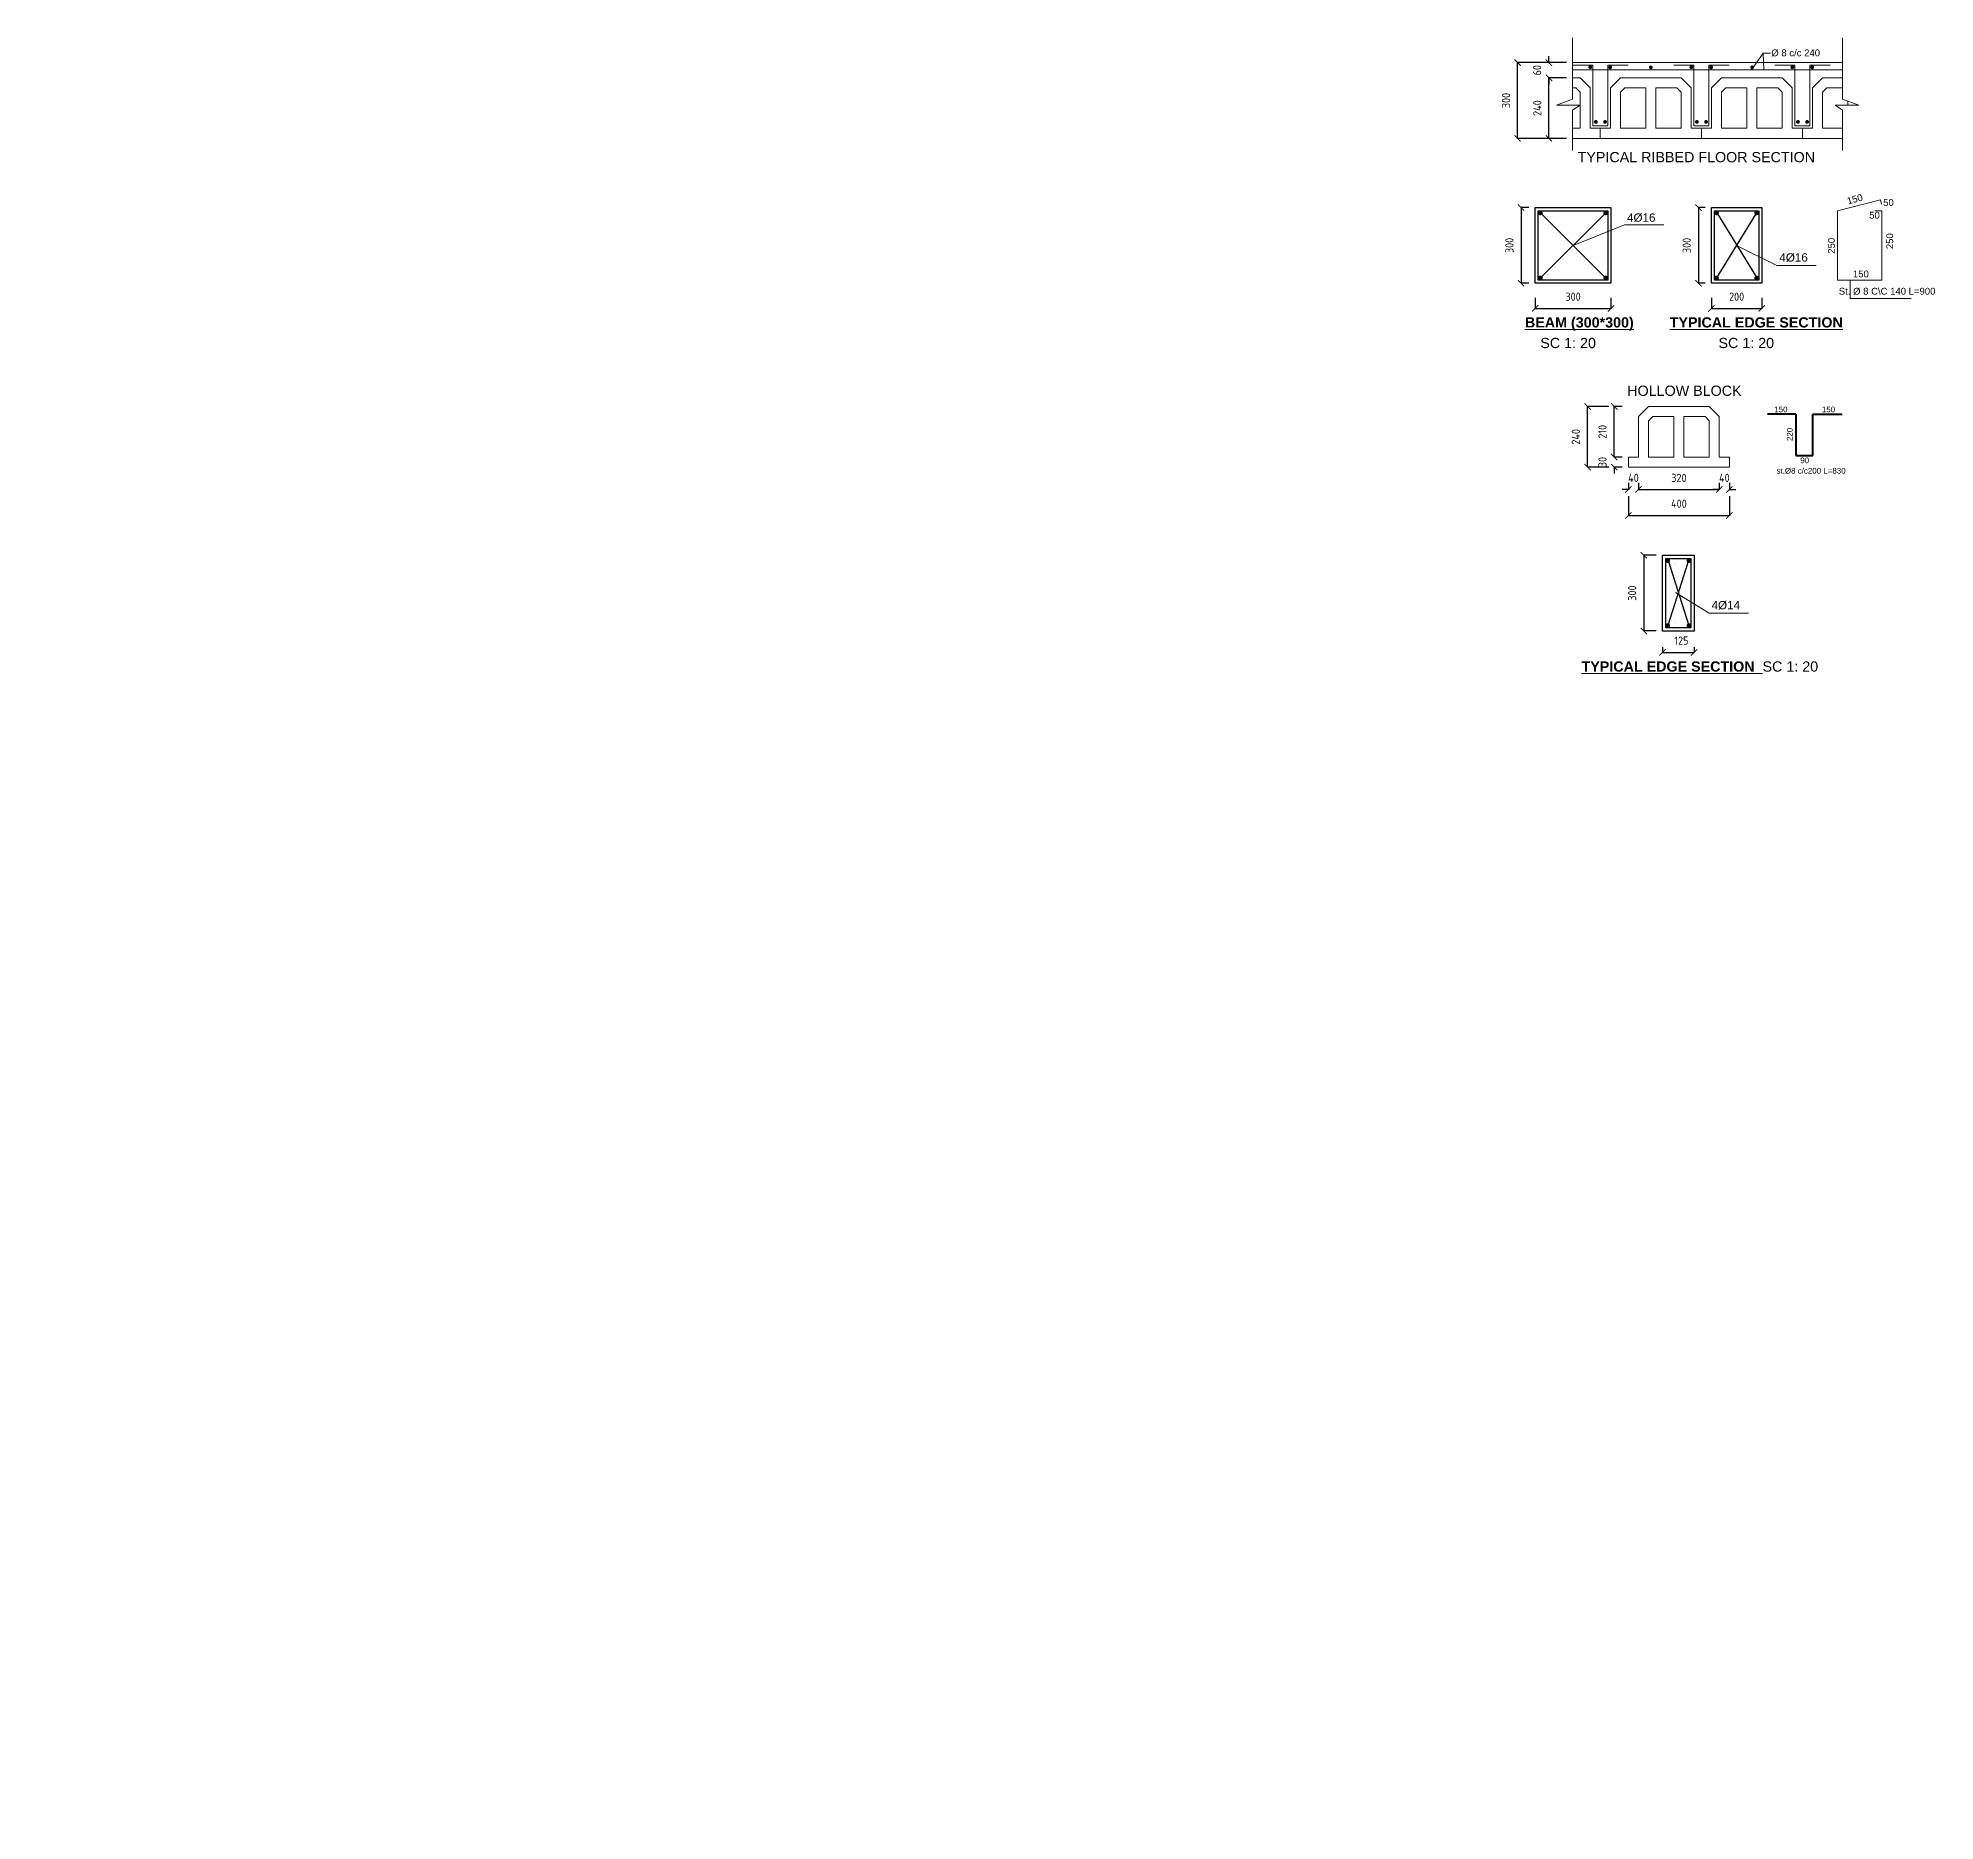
# Model space of a CAD drawing. Header units: inches. Extents: x -17020 to 43805, y -10194 to 123061.
# Drawn here: x 4424 to 5926, y 119892 to 121305 of the extents above; entities that cross this region are included whole.
import ezdxf

# ---------------------------------------------------------------- set-up
doc = ezdxf.new("R2010")
doc.units = ezdxf.units.IN
doc.header["$LTSCALE"] = 0.7
doc.header["$MEASUREMENT"] = 0
doc.layers.get('0').update_dxf_attribs({"lineweight": 13})
doc.layers.get('Defpoints').update_dxf_attribs({"lineweight": 5})
for name, color, linetype, lineweight in [('BEAM', 5, 'Continuous', 0), ('dim', 1, 'Continuous', 25), ('DIME', 6, 'Continuous', 25), ('DIMS', 1, 'Continuous', 20), ('HOLOW', 5, 'Continuous', 9), ('REIN', 6, 'Continuous', 40), ('ReinfContineous', 4, 'Continuous', 40), ('sec', 4, 'Continuous', 15), ('ste', 5, 'Continuous', 9), ('stirup', 4, 'Continuous', 30), ('tex', 3, 'Continuous', 25), ('TEXT', 3, 'Continuous', 25)]:
    doc.layers.add(name, color=color, linetype=linetype, lineweight=lineweight)
doc.layers.add('CONC', color=3, linetype='Continuous')
doc.styles.add('200style', font='iso.shx', dxfattribs={"height": 6.5})
doc.styles.add('AX', font='arial.ttf')
doc.styles.get("Standard").update_dxf_attribs({"font": 'arial.ttf', "height": 13})
doc.styles.add('t10', font='arial.ttf', dxfattribs={"height": 27})
doc.styles.add('t20', font='arial.ttf', dxfattribs={"height": 55})
doc.dimstyles.new('25ST', dxfattribs={"dimtxt": 13, "dimasz": 5, "dimexe": 0.18, "dimexo": 5, "dimgap": 6, "dimtad": 1, "dimdec": 0, "dimlfac": 5, "dimzin": 0, "dimdsep": 46, "dimtxsty": 'Standard', "dimblk": 'ARCHTICK', "dimcen": 0.09, "dimclrd": 256, "dimclre": 7, "dimclrt": 7, "dimadec": 0, "dimazin": 0, "dimtfac": 1, "dimtdec": 0, "dimtix": 1, "dimtofl": 0, "dimtmove": 0, "dimatfit": 3, "dimldrblk": 'ARCHTICK', "dimfxl": 1, "dimtolj": 1, "dimtzin": 0, "dimarcsym": 0})

msp = doc.modelspace()

# ---------------------------------------------------------------- texts
at = {"layer": 'dim', "ltscale": 0.005, "char_height": 6.6, "width": 37.5487, "attachment_point": 1, "style": 't20'}
for s, insert in [('4%%C16', (5682.31, 121165.96)), ('4%%C16', (5802.93, 121134.38)), ('4%%C14', (5749.27, 120858.95))]:
    msp.add_mtext(s, dxfattribs=dict(at, insert=insert))
at = {"layer": 'DIMS', "color": 3, "linetype": 'ByBlock', "insert": (4424, 119892.46), "char_height": 13, "attachment_point": 1}
msp.add_mtext('\\A1;', dxfattribs=at)
at = {"layer": 'sec', "color": 7, "style": 't10'}
for s, p in [('TYPICAL RIBBED FLOOR SECTION', (5643.22, 121206.5)), ('HOLLOW BLOCK', (5682.5, 121021.44))]:
    msp.add_text(s, height=8.1, dxfattribs=at).set_placement(p)
at = {"layer": 'sec', "color": 7, "char_height": 8.1, "attachment_point": 1, "style": 't10'}
for s, insert, width in [('{\\fArial|b1|i0|c0|p34;\\LBEAM (300*300)}', (5601.48, 121083.69), 283.8312), ('{\\fArial|b1|i0|c0|p34;\\LTYPICAL EDGE SECTION}', (5716.14, 121083.69), 283.8312), ('SC 1: 20', (5613.67, 121067.37), 98.8), ('SC 1: 20', (5754.75, 121067.37), 98.8), ('{\\fArial|b1|i0|c0|p34;\\LTYPICAL EDGE SECTION  }SC 1: 20', (5646.3, 120811.1), 283.8312)]:
    msp.add_mtext(s, dxfattribs=dict(at, insert=insert, width=width))
at = {"layer": 'tex'}
for s, height, style, p in [('%%C 8 c/c 240', 5.4, 't10', (5796.57, 121290.45)), ('50', 5.4, 't10', (5885.16, 121171.91)), ('50', 5.4, 't10', (5874.11, 121161.84)), ('150', 5.4, 't10', (5861.2, 121115.32)), ('St. %%C 8 C\\C 140 L=900', 5.4, 't10', (5850.01, 121101.63)), ('st.%%C8 c/c200 L=830', 4.5, 'AX', (5800.72, 120959.85))]:
    msp.add_text(s, height=height, dxfattribs=dict(at, style=style)).set_placement(p)
for s, height, rotation, style, p in [('150', 5.4, 15.70599, 't10', (5857.36, 121173)), ('250', 5.4, 90, 't10', (5846.86, 121134.03)), ('250', 5.4, 90, 't10', (5893.06, 121137.65)), ('220', 4.5, 90, 'AX', (5813.41, 120985.67))]:
    msp.add_text(s, height=height, rotation=rotation, dxfattribs=dict(at, style=style)).set_placement(p)
at = {"layer": 'tex', "char_height": 4.5, "attachment_point": 5, "style": 'AX'}
for s, insert in [('150', (5804.17, 121010.67)), ('150', (5841.87, 121010.67)), ('90', (5823.02, 120970.31))]:
    msp.add_mtext(s, dxfattribs=dict(at, insert=insert))

# ---------------------------------------------------------------- blocks, each defined once
blk = doc.blocks.new('_ArchTick')
at = {"color": 0, "linetype": 'ByBlock', "lineweight": 0, "const_width": 0.15}
blk.add_lwpolyline([(-0.5, -0.5), (0.5, 0.5)], dxfattribs=at)
blk = doc.blocks.new('*D1668')
at = {"layer": 'Defpoints', "color": 0, "transparency": 16777216}
for p in [(5672.2, 120973), (5683.4, 120973), (5683.4, 120965)]:
    blk.add_point(p, dxfattribs=at)
at = {"layer": 'DIME', "lineweight": -2, "transparency": 16777216}
for p, q in [((5672.2, 120973), (5672.2, 120978)), ((5672.2, 120965), (5672.2, 120960))]:
    blk.add_line(p, q, dxfattribs=at)
at = {"layer": 'DIME', "color": 7, "lineweight": -2, "transparency": 16777216}
for p, q in [((5678.4, 120973), (5672, 120973)), ((5678.4, 120965), (5672, 120965))]:
    blk.add_line(p, q, dxfattribs=at)
at = {"layer": 'DIME', "lineweight": -2, "transparency": 16777216, "xscale": 5, "yscale": 5, "zscale": 5}
for p, rotation in [((5672.2, 120973), 270), ((5672.2, 120965), 90)]:
    blk.add_blockref('_ArchTick', p, dxfattribs=dict(at, rotation=rotation))
at = {"layer": 'DIME', "color": 7, "transparency": 16777216, "insert": (5662.9, 120969), "char_height": 6.5, "attachment_point": 5, "rotation": 90, "style": '200style'}
blk.add_mtext('\\A1;30', dxfattribs=at)
blk = doc.blocks.new('*D1669')
at = {"layer": 'Defpoints', "color": 0, "transparency": 16777216}
for p in [(5672.2, 121013), (5683.5, 121013), (5683.4, 120973)]:
    blk.add_point(p, dxfattribs=at)
at = {"layer": 'DIME', "color": 7, "lineweight": -2, "transparency": 16777216}
for p, q in [((5678.5, 121013), (5672, 121013)), ((5678.4, 120973), (5672, 120973))]:
    blk.add_line(p, q, dxfattribs=at)
at = {"layer": 'DIME', "lineweight": -2, "transparency": 16777216}
blk.add_line((5672.2, 120973), (5672.2, 121013), dxfattribs=at)
at = {"layer": 'DIME', "lineweight": -2, "transparency": 16777216, "xscale": 5, "yscale": 5, "zscale": 5}
for p, rotation in [((5672.2, 121013), 90), ((5672.2, 120973), 270)]:
    blk.add_blockref('_ArchTick', p, dxfattribs=dict(at, rotation=rotation))
at = {"layer": 'DIME', "color": 7, "transparency": 16777216, "insert": (5662.9, 120993), "char_height": 6.5, "attachment_point": 5, "rotation": 90, "style": '200style'}
blk.add_mtext('\\A1;210', dxfattribs=at)
blk = doc.blocks.new('*D1670')
at = {"layer": 'Defpoints', "color": 0, "transparency": 16777216}
for p in [(5651.1, 121013), (5673, 121013), (5672.9, 120965)]:
    blk.add_point(p, dxfattribs=at)
at = {"layer": 'DIME', "color": 7, "lineweight": -2, "transparency": 16777216}
for p, q in [((5668, 121013), (5650.9, 121013)), ((5667.9, 120965), (5650.9, 120965))]:
    blk.add_line(p, q, dxfattribs=at)
at = {"layer": 'DIME', "lineweight": -2, "transparency": 16777216}
blk.add_line((5651.1, 120965), (5651.1, 121013), dxfattribs=at)
at = {"layer": 'DIME', "lineweight": -2, "transparency": 16777216, "xscale": 5, "yscale": 5, "zscale": 5}
for p, rotation in [((5651.1, 121013), 90), ((5651.1, 120965), 270)]:
    blk.add_blockref('_ArchTick', p, dxfattribs=dict(at, rotation=rotation))
at = {"layer": 'DIME', "color": 7, "transparency": 16777216, "insert": (5641.8, 120989), "char_height": 6.5, "attachment_point": 5, "rotation": 90, "style": '200style'}
blk.add_mtext('\\A1;240', dxfattribs=at)
blk = doc.blocks.new('*D1671')
at = {"layer": 'Defpoints', "color": 0, "transparency": 16777216}
for p in [(5683.4, 120957.5), (5691.4, 120957.5), (5691.4, 120947.3)]:
    blk.add_point(p, dxfattribs=at)
at = {"layer": 'DIME', "lineweight": -2, "transparency": 16777216}
for p, q in [((5683.4, 120947.3), (5678.4, 120947.3)), ((5691.4, 120947.3), (5696.4, 120947.3))]:
    blk.add_line(p, q, dxfattribs=at)
at = {"layer": 'DIME', "color": 7, "lineweight": -2, "transparency": 16777216}
for p, q in [((5683.4, 120952.5), (5683.4, 120947.1)), ((5691.4, 120952.5), (5691.4, 120947.1))]:
    blk.add_line(p, q, dxfattribs=at)
at = {"layer": 'DIME', "lineweight": -2, "transparency": 16777216, "xscale": 5, "yscale": 5, "zscale": 5}
blk.add_blockref('_ArchTick', (5683.4, 120947.3), dxfattribs=at)
at = {"layer": 'DIME', "lineweight": -2, "transparency": 16777216, "xscale": 5, "yscale": 5, "zscale": 5, "rotation": 180}
blk.add_blockref('_ArchTick', (5691.4, 120947.3), dxfattribs=at)
at = {"layer": 'DIME', "color": 7, "transparency": 16777216, "insert": (5687.4, 120956.5), "char_height": 6.5, "attachment_point": 5, "style": '200style'}
blk.add_mtext('\\A1;40', dxfattribs=at)
blk = doc.blocks.new('*D1672')
at = {"layer": 'Defpoints', "color": 0, "transparency": 16777216}
for p in [(5691.4, 120957.5), (5755.4, 120957.5), (5755.4, 120947.3)]:
    blk.add_point(p, dxfattribs=at)
at = {"layer": 'DIME', "color": 7, "lineweight": -2, "transparency": 16777216}
for p, q in [((5691.4, 120952.5), (5691.4, 120947.1)), ((5755.4, 120952.5), (5755.4, 120947.1))]:
    blk.add_line(p, q, dxfattribs=at)
at = {"layer": 'DIME', "lineweight": -2, "transparency": 16777216}
blk.add_line((5691.4, 120947.3), (5755.4, 120947.3), dxfattribs=at)
at = {"layer": 'DIME', "lineweight": -2, "transparency": 16777216, "xscale": 5, "yscale": 5, "zscale": 5, "rotation": 180}
blk.add_blockref('_ArchTick', (5691.4, 120947.3), dxfattribs=at)
at = {"layer": 'DIME', "lineweight": -2, "transparency": 16777216, "xscale": 5, "yscale": 5, "zscale": 5}
blk.add_blockref('_ArchTick', (5755.4, 120947.3), dxfattribs=at)
at = {"layer": 'DIME', "color": 7, "transparency": 16777216, "insert": (5723.4, 120956.5), "char_height": 6.5, "attachment_point": 5, "style": '200style'}
blk.add_mtext('\\A1;320', dxfattribs=at)
blk = doc.blocks.new('*D1673')
at = {"layer": 'Defpoints', "color": 0, "transparency": 16777216}
for p in [(5755.4, 120957.5), (5763.4, 120957.5), (5763.4, 120947.3)]:
    blk.add_point(p, dxfattribs=at)
at = {"layer": 'DIME', "lineweight": -2, "transparency": 16777216}
for p, q in [((5755.4, 120947.3), (5750.4, 120947.3)), ((5763.4, 120947.3), (5768.4, 120947.3))]:
    blk.add_line(p, q, dxfattribs=at)
at = {"layer": 'DIME', "color": 7, "lineweight": -2, "transparency": 16777216}
for p, q in [((5755.4, 120952.5), (5755.4, 120947.1)), ((5763.4, 120952.5), (5763.4, 120947.1))]:
    blk.add_line(p, q, dxfattribs=at)
at = {"layer": 'DIME', "lineweight": -2, "transparency": 16777216, "xscale": 5, "yscale": 5, "zscale": 5}
blk.add_blockref('_ArchTick', (5755.4, 120947.3), dxfattribs=at)
at = {"layer": 'DIME', "lineweight": -2, "transparency": 16777216, "xscale": 5, "yscale": 5, "zscale": 5, "rotation": 180}
blk.add_blockref('_ArchTick', (5763.4, 120947.3), dxfattribs=at)
at = {"layer": 'DIME', "color": 7, "transparency": 16777216, "insert": (5759.4, 120956.5), "char_height": 6.5, "attachment_point": 5, "style": '200style'}
blk.add_mtext('\\A1;40', dxfattribs=at)
blk = doc.blocks.new('*D1674')
at = {"layer": 'Defpoints', "color": 0, "transparency": 16777216}
for p in [(5683.4, 120947), (5763.4, 120947), (5763.4, 120926.7)]:
    blk.add_point(p, dxfattribs=at)
at = {"layer": 'DIME', "color": 7, "lineweight": -2, "transparency": 16777216}
for p, q in [((5683.4, 120942), (5683.4, 120926.5)), ((5763.4, 120942), (5763.4, 120926.5))]:
    blk.add_line(p, q, dxfattribs=at)
at = {"layer": 'DIME', "lineweight": -2, "transparency": 16777216}
blk.add_line((5683.4, 120926.7), (5763.4, 120926.7), dxfattribs=at)
at = {"layer": 'DIME', "lineweight": -2, "transparency": 16777216, "xscale": 5, "yscale": 5, "zscale": 5, "rotation": 180}
blk.add_blockref('_ArchTick', (5683.4, 120926.7), dxfattribs=at)
at = {"layer": 'DIME', "lineweight": -2, "transparency": 16777216, "xscale": 5, "yscale": 5, "zscale": 5}
blk.add_blockref('_ArchTick', (5763.4, 120926.7), dxfattribs=at)
at = {"layer": 'DIME', "color": 7, "transparency": 16777216, "insert": (5723.4, 120936), "char_height": 6.5, "attachment_point": 5, "style": '200style'}
blk.add_mtext('\\A1;400', dxfattribs=at)
blk = doc.blocks.new('*D1675')
at = {"layer": 'Defpoints', "color": 0, "transparency": 16777216}
for p in [(5620.5, 121273.4), (5639.3, 121273.4), (5639.3, 121225.4)]:
    blk.add_point(p, dxfattribs=at)
at = {"layer": 'DIME', "color": 7, "lineweight": -2, "transparency": 16777216}
for p, q in [((5634.3, 121273.4), (5620.4, 121273.4)), ((5634.3, 121225.4), (5620.4, 121225.4))]:
    blk.add_line(p, q, dxfattribs=at)
at = {"layer": 'DIME', "lineweight": -2, "transparency": 16777216}
blk.add_line((5620.5, 121225.4), (5620.5, 121273.4), dxfattribs=at)
at = {"layer": 'DIME', "lineweight": -2, "transparency": 16777216, "xscale": 5, "yscale": 5, "zscale": 5}
for p, rotation in [((5620.5, 121273.4), 90), ((5620.5, 121225.4), 270)]:
    blk.add_blockref('_ArchTick', p, dxfattribs=dict(at, rotation=rotation))
at = {"layer": 'DIME', "color": 7, "transparency": 16777216, "insert": (5611.3, 121249.4), "char_height": 6.5, "attachment_point": 5, "rotation": 90, "style": '200style'}
blk.add_mtext('\\A1;240', dxfattribs=at)
blk = doc.blocks.new('*D1676')
at = {"layer": 'Defpoints', "color": 0, "transparency": 16777216}
for p in [(5620.5, 121285.4), (5639.3, 121285.4), (5639.3, 121273.4)]:
    blk.add_point(p, dxfattribs=at)
at = {"layer": 'DIME', "color": 7, "lineweight": -2, "transparency": 16777216}
for p, q in [((5634.3, 121285.4), (5620.4, 121285.4)), ((5634.3, 121273.4), (5620.4, 121273.4))]:
    blk.add_line(p, q, dxfattribs=at)
at = {"layer": 'DIME', "lineweight": -2, "transparency": 16777216}
for p, q in [((5620.5, 121285.4), (5620.5, 121290.4)), ((5620.5, 121273.4), (5620.5, 121268.4))]:
    blk.add_line(p, q, dxfattribs=at)
at = {"layer": 'DIME', "lineweight": -2, "transparency": 16777216, "xscale": 5, "yscale": 5, "zscale": 5}
for p, rotation in [((5620.5, 121285.4), 270), ((5620.5, 121273.4), 90)]:
    blk.add_blockref('_ArchTick', p, dxfattribs=dict(at, rotation=rotation))
at = {"layer": 'DIME', "color": 7, "transparency": 16777216, "insert": (5611.1, 121279.4), "char_height": 6.5, "attachment_point": 5, "rotation": 90, "style": '200style'}
blk.add_mtext('\\A1;60', dxfattribs=at)
blk = doc.blocks.new('*D1677')
at = {"layer": 'Defpoints', "color": 0, "transparency": 16777216}
for p in [(5595.7, 121285.4), (5625.1, 121285.4), (5625.1, 121225.4)]:
    blk.add_point(p, dxfattribs=at)
at = {"layer": 'DIME', "color": 7, "lineweight": -2, "transparency": 16777216}
for p, q in [((5620.1, 121285.4), (5595.5, 121285.4)), ((5620.1, 121225.4), (5595.5, 121225.4))]:
    blk.add_line(p, q, dxfattribs=at)
at = {"layer": 'DIME', "lineweight": -2, "transparency": 16777216}
blk.add_line((5595.7, 121225.4), (5595.7, 121285.4), dxfattribs=at)
at = {"layer": 'DIME', "lineweight": -2, "transparency": 16777216, "xscale": 5, "yscale": 5, "zscale": 5}
for p, rotation in [((5595.7, 121285.4), 90), ((5595.7, 121225.4), 270)]:
    blk.add_blockref('_ArchTick', p, dxfattribs=dict(at, rotation=rotation))
at = {"layer": 'DIME', "color": 7, "transparency": 16777216, "insert": (5586.5, 121255.4), "char_height": 6.5, "attachment_point": 5, "rotation": 90, "style": '200style'}
blk.add_mtext('\\A1;300', dxfattribs=at)
blk = doc.blocks.new('*D1678')
at = {"layer": 'Defpoints', "color": 0, "transparency": 16777216}
for p in [(5710.4, 120827.3), (5735.4, 120827.3), (5735.4, 120818.2)]:
    blk.add_point(p, dxfattribs=at)
at = {"layer": 'DIME', "color": 7, "lineweight": -2, "transparency": 16777216}
for p, q in [((5710.4, 120822.3), (5710.4, 120818.1)), ((5735.4, 120822.3), (5735.4, 120818.1))]:
    blk.add_line(p, q, dxfattribs=at)
at = {"layer": 'DIME', "lineweight": -2, "transparency": 16777216}
blk.add_line((5710.4, 120818.2), (5735.4, 120818.2), dxfattribs=at)
at = {"layer": 'DIME', "lineweight": -2, "transparency": 16777216, "xscale": 5, "yscale": 5, "zscale": 5, "rotation": 180}
blk.add_blockref('_ArchTick', (5710.4, 120818.2), dxfattribs=at)
at = {"layer": 'DIME', "lineweight": -2, "transparency": 16777216, "xscale": 5, "yscale": 5, "zscale": 5}
blk.add_blockref('_ArchTick', (5735.4, 120818.2), dxfattribs=at)
at = {"layer": 'DIME', "color": 7, "transparency": 16777216, "insert": (5725.4, 120827.6), "char_height": 6.5, "attachment_point": 5, "style": '200style'}
blk.add_mtext('\\A1;125', dxfattribs=at)
blk = doc.blocks.new('*D1679')
at = {"layer": 'Defpoints', "color": 0, "transparency": 16777216}
for p in [(5710.4, 120895.2), (5695.6, 120835.2), (5710.4, 120835.2)]:
    blk.add_point(p, dxfattribs=at)
at = {"layer": 'DIME', "color": 7, "lineweight": -2, "transparency": 16777216}
for p, q in [((5705.4, 120895.2), (5695.4, 120895.2)), ((5705.4, 120835.2), (5695.4, 120835.2))]:
    blk.add_line(p, q, dxfattribs=at)
at = {"layer": 'DIME', "lineweight": -2, "transparency": 16777216}
blk.add_line((5695.6, 120895.2), (5695.6, 120835.2), dxfattribs=at)
at = {"layer": 'DIME', "lineweight": -2, "transparency": 16777216, "xscale": 5, "yscale": 5, "zscale": 5}
for p, rotation in [((5695.6, 120895.2), 90), ((5695.6, 120835.2), 270)]:
    blk.add_blockref('_ArchTick', p, dxfattribs=dict(at, rotation=rotation))
at = {"layer": 'DIME', "color": 7, "transparency": 16777216, "insert": (5686.4, 120865.2), "char_height": 6.5, "attachment_point": 5, "rotation": 90, "style": '200style'}
blk.add_mtext('\\A1;300', dxfattribs=at)
blk = doc.blocks.new('*D1680')
at = {"layer": 'Defpoints', "color": 0, "transparency": 16777216}
for p in [(5749.1, 121104.1), (5789.1, 121104.1), (5789.1, 121090.7)]:
    blk.add_point(p, dxfattribs=at)
at = {"layer": 'DIME', "color": 7, "lineweight": -2, "transparency": 16777216}
for p, q in [((5749.1, 121099.1), (5749.1, 121090.5)), ((5789.1, 121099.1), (5789.1, 121090.5))]:
    blk.add_line(p, q, dxfattribs=at)
at = {"layer": 'DIME', "lineweight": -2, "transparency": 16777216}
blk.add_line((5749.1, 121090.7), (5789.1, 121090.7), dxfattribs=at)
at = {"layer": 'DIME', "lineweight": -2, "transparency": 16777216, "xscale": 5, "yscale": 5, "zscale": 5, "rotation": 180}
blk.add_blockref('_ArchTick', (5749.1, 121090.7), dxfattribs=at)
at = {"layer": 'DIME', "lineweight": -2, "transparency": 16777216, "xscale": 5, "yscale": 5, "zscale": 5}
blk.add_blockref('_ArchTick', (5789.1, 121090.7), dxfattribs=at)
at = {"layer": 'DIME', "color": 7, "transparency": 16777216, "insert": (5769.1, 121100), "char_height": 6.5, "attachment_point": 5, "style": '200style'}
blk.add_mtext('\\A1;200', dxfattribs=at)
blk = doc.blocks.new('*D1681')
at = {"layer": 'Defpoints', "color": 0, "transparency": 16777216}
for p in [(5749.1, 121170.6), (5738.9, 121110.6), (5749.1, 121110.6)]:
    blk.add_point(p, dxfattribs=at)
at = {"layer": 'DIME', "color": 7, "lineweight": -2, "transparency": 16777216}
for p, q in [((5744.1, 121170.6), (5738.7, 121170.6)), ((5744.1, 121110.6), (5738.7, 121110.6))]:
    blk.add_line(p, q, dxfattribs=at)
at = {"layer": 'DIME', "lineweight": -2, "transparency": 16777216}
blk.add_line((5738.9, 121170.6), (5738.9, 121110.6), dxfattribs=at)
at = {"layer": 'DIME', "lineweight": -2, "transparency": 16777216, "xscale": 5, "yscale": 5, "zscale": 5}
for p, rotation in [((5738.9, 121170.6), 90), ((5738.9, 121110.6), 270)]:
    blk.add_blockref('_ArchTick', p, dxfattribs=dict(at, rotation=rotation))
at = {"layer": 'DIME', "color": 7, "transparency": 16777216, "insert": (5729.6, 121140.6), "char_height": 6.5, "attachment_point": 5, "rotation": 90, "style": '200style'}
blk.add_mtext('\\A1;300', dxfattribs=at)
blk = doc.blocks.new('*D1682')
at = {"layer": 'Defpoints', "color": 0, "transparency": 16777216}
for p in [(5609.6, 121104.1), (5669.6, 121104.1), (5669.6, 121090.7)]:
    blk.add_point(p, dxfattribs=at)
at = {"layer": 'DIME', "color": 7, "lineweight": -2, "transparency": 16777216}
for p, q in [((5609.6, 121099.1), (5609.6, 121090.5)), ((5669.6, 121099.1), (5669.6, 121090.5))]:
    blk.add_line(p, q, dxfattribs=at)
at = {"layer": 'DIME', "lineweight": -2, "transparency": 16777216}
blk.add_line((5609.6, 121090.7), (5669.6, 121090.7), dxfattribs=at)
at = {"layer": 'DIME', "lineweight": -2, "transparency": 16777216, "xscale": 5, "yscale": 5, "zscale": 5, "rotation": 180}
blk.add_blockref('_ArchTick', (5609.6, 121090.7), dxfattribs=at)
at = {"layer": 'DIME', "lineweight": -2, "transparency": 16777216, "xscale": 5, "yscale": 5, "zscale": 5}
blk.add_blockref('_ArchTick', (5669.6, 121090.7), dxfattribs=at)
at = {"layer": 'DIME', "color": 7, "transparency": 16777216, "insert": (5639.6, 121100), "char_height": 6.5, "attachment_point": 5, "style": '200style'}
blk.add_mtext('\\A1;300', dxfattribs=at)
blk = doc.blocks.new('*D1683')
at = {"layer": 'Defpoints', "color": 0, "transparency": 16777216}
for p in [(5609.6, 121170.6), (5598.4, 121110.6), (5609.6, 121110.6)]:
    blk.add_point(p, dxfattribs=at)
at = {"layer": 'DIME', "color": 7, "lineweight": -2, "transparency": 16777216}
for p, q in [((5604.6, 121170.6), (5598.2, 121170.6)), ((5604.6, 121110.6), (5598.2, 121110.6))]:
    blk.add_line(p, q, dxfattribs=at)
at = {"layer": 'DIME', "lineweight": -2, "transparency": 16777216}
blk.add_line((5598.4, 121170.6), (5598.4, 121110.6), dxfattribs=at)
at = {"layer": 'DIME', "lineweight": -2, "transparency": 16777216, "xscale": 5, "yscale": 5, "zscale": 5}
for p, rotation in [((5598.4, 121170.6), 90), ((5598.4, 121110.6), 270)]:
    blk.add_blockref('_ArchTick', p, dxfattribs=dict(at, rotation=rotation))
at = {"layer": 'DIME', "color": 7, "transparency": 16777216, "insert": (5589.2, 121140.6), "char_height": 6.5, "attachment_point": 5, "rotation": 90, "style": '200style'}
blk.add_mtext('\\A1;300', dxfattribs=at)

# ---------------------------------------------------------------- dimensions: what is measured, and where the dimension line sits
at = {"layer": 'DIME'}
for base, p1, p2, text, picture, middle in [((5595.72, 121285.41), (5625.15, 121225.41), (5625.15, 121285.41), '300', '*D1677', (5586.47, 121255.41)), ((5620.54, 121285.41), (5639.27, 121273.41), (5639.27, 121285.41), '60', '*D1676', (5611.12, 121279.41)), ((5620.54, 121273.41), (5639.27, 121225.41), (5639.27, 121273.41), '240', '*D1675', (5611.29, 121249.41)), ((5651.07, 121012.97), (5672.91, 120964.97), (5672.96, 121012.97), '240', '*D1670', (5641.82, 120988.97)), ((5672.15, 121012.97), (5683.41, 120972.97), (5683.46, 121012.97), '210', '*D1669', (5662.9, 120992.97))]:
    dim = msp.add_linear_dim(base=base, p1=p1, p2=p2, angle=90, text=text, dimstyle='25ST', override={"dimtxsty": '200style'}, dxfattribs=at)
    dim.commit()
    dim.dimension.update_dxf_attribs({"geometry": picture, "text_midpoint": middle})
for base, p1, p2, picture, middle in [((5598.41, 121110.6), (5609.59, 121170.6), (5609.59, 121110.6), '*D1683', (5589.16, 121140.6)), ((5738.9, 121110.6), (5749.09, 121170.6), (5749.09, 121110.6), '*D1681', (5729.65, 121140.6)), ((5695.6, 120835.16), (5710.43, 120895.16), (5710.43, 120835.16), '*D1679', (5686.35, 120865.16))]:
    dim = msp.add_linear_dim(base=base, p1=p1, p2=p2, angle=90, dimstyle='25ST', override={"dimtxsty": '200style'}, dxfattribs=at)
    dim.commit()
    dim.dimension.update_dxf_attribs({"geometry": picture, "text_midpoint": middle})
for base, p1, p2, picture, middle in [((5669.59, 121090.71), (5609.59, 121104.1), (5669.59, 121104.1), '*D1682', (5639.59, 121090.71)), ((5789.09, 121090.71), (5749.09, 121104.1), (5789.09, 121104.1), '*D1680', (5769.09, 121090.71)), ((5735.43, 120818.23), (5710.43, 120827.26), (5735.43, 120827.26), '*D1678', (5725.43, 120818.23))]:
    dim = msp.add_linear_dim(base=base, p1=p1, p2=p2, dimstyle='25ST', override={"dimtxsty": '200style'}, dxfattribs=at)
    dim.commit()
    dim.dimension.update_dxf_attribs({"geometry": picture, "text_midpoint": middle, "dimtype": 160})
dim = msp.add_linear_dim(base=(5672.15, 120972.97), p1=(5683.41, 120964.97), p2=(5683.41, 120972.97), angle=90, text='30', dimstyle='25ST', override={"dimtxsty": '200style'}, dxfattribs=at)
dim.commit()
dim.dimension.update_dxf_attribs({"geometry": '*D1668', "text_midpoint": (5672.15, 120968.97), "dimtype": 160})
for base, p1, p2, picture, middle in [((5691.41, 120947.29), (5683.41, 120957.47), (5691.41, 120957.47), '*D1671', (5687.41, 120947.29)), ((5763.41, 120947.29), (5755.41, 120957.47), (5763.41, 120957.47), '*D1673', (5759.41, 120947.29))]:
    dim = msp.add_linear_dim(base=base, p1=p1, p2=p2, text='40', dimstyle='25ST', override={"dimtxsty": '200style'}, dxfattribs=at)
    dim.commit()
    dim.dimension.update_dxf_attribs({"geometry": picture, "text_midpoint": middle, "dimtype": 160})
for base, p1, p2, text, picture, middle in [((5755.41, 120947.29), (5691.41, 120957.47), (5755.41, 120957.47), '320', '*D1672', (5723.41, 120956.54)), ((5763.41, 120926.72), (5683.41, 120946.97), (5763.41, 120946.97), '400', '*D1674', (5723.41, 120935.97))]:
    dim = msp.add_linear_dim(base=base, p1=p1, p2=p2, text=text, dimstyle='25ST', override={"dimtxsty": '200style'}, dxfattribs=at)
    dim.commit()
    dim.dimension.update_dxf_attribs({"geometry": picture, "text_midpoint": middle})

# ---------------------------------------------------------------- linework, layer by layer
at = {"layer": 'BEAM', "linetype": 'Continuous', "ltscale": 0.02}
for p, q in [((5639.27, 121304.97), (5639.27, 121256.36)), ((5790.23, 121292.89), (5796.02, 121292.89)), ((5853.06, 121304.97), (5853.06, 121256.36)), ((5639.27, 121285.41), (5853.06, 121285.41)), ((5639.27, 121256.36), (5626.35, 121251.74)), ((5626.35, 121251.74), (5645.18, 121251.74)), ((5645.18, 121251.74), (5639.27, 121247.7)), ((5639.27, 121247.7), (5639.27, 121215.85)), ((5865.98, 121251.74), (5847.15, 121251.74)), ((5847.15, 121251.74), (5853.06, 121247.7)), ((5853.06, 121256.36), (5865.98, 121251.74)), ((5853.06, 121247.7), (5853.06, 121215.85)), ((5661.18, 121225.41), (5647.77, 121225.41))]:
    msp.add_line(p, q, dxfattribs=at)
at = {"layer": 'BEAM'}
msp.add_line((5790.23, 121292.89), (5790.55, 121279.92), dxfattribs=at)
msp.add_lwpolyline([(5790.23, 121292.89), (5782.1, 121281.65)], dxfattribs=at)
at = {"layer": 'BEAM', "linetype": 'Continuous', "ltscale": 0.02, "const_width": 1.5}
for points in [[(5652.48, 121281.81, 1), (5653.98, 121281.81, 1)], [(5668.24, 121281.65, 1), (5669.74, 121281.65, 1)], [(5700.39, 121281.65, 1), (5701.89, 121281.65, 1)], [(5732.48, 121281.81, 1), (5733.98, 121281.81, 1)], [(5748.24, 121281.65, 1), (5749.74, 121281.65, 1)], [(5780.6, 121281.65, 1), (5782.1, 121281.65, 1)], [(5812.48, 121281.81, 1), (5813.98, 121281.81, 1)], [(5828.24, 121281.65, 1), (5829.74, 121281.65, 1)], [(5656.92, 121238.45, 1), (5658.42, 121238.45, 1)], [(5664.18, 121238.45, 1), (5665.68, 121238.45, 1)], [(5736.92, 121238.45, 1), (5738.42, 121238.45, 1)], [(5744.18, 121238.45, 1), (5745.68, 121238.45, 1)], [(5816.92, 121238.45, 1), (5818.42, 121238.45, 1)], [(5824.18, 121238.45, 1), (5825.68, 121238.45, 1)]]:
    msp.add_lwpolyline(points, format="xyb", close=True, dxfattribs=at)
at = {"layer": 'CONC'}
for points in [[(5669.59, 121110.6), (5609.59, 121110.6), (5609.59, 121170.6), (5669.59, 121170.6)], [(5789.09, 121110.6), (5749.09, 121110.6), (5749.09, 121170.6), (5789.09, 121170.6)], [(5735.43, 120835.16), (5710.43, 120835.16), (5710.43, 120895.16), (5735.43, 120895.16)]]:
    msp.add_lwpolyline(points, close=True, dxfattribs=at)
at = {"layer": 'dim', "color": 1}
for p, q in [((5816.07, 120974.08), (5816.07, 121007.01)), ((5816.07, 121005.51), (5816.07, 120995.68)), ((5829.57, 121005.51), (5829.57, 120995.68))]:
    msp.add_line(p, q, dxfattribs=at)
at = {"layer": 'HOLOW', "linetype": 'Continuous', "ltscale": 0.02}
for points in [[(5639.27, 121273.41), (5645.18, 121273.41), (5653.18, 121265.41), (5653.18, 121233.41), (5661.18, 121233.41), (5661.18, 121225.41), (5639.27, 121225.41)], [(5639.27, 121265.41), (5641.87, 121265.41), (5645.18, 121262.1), (5645.18, 121233.41), (5639.27, 121233.41)], [(5853.06, 121225.41), (5821.18, 121225.41), (5821.18, 121233.41), (5829.18, 121233.41), (5829.18, 121265.41), (5837.18, 121273.41), (5853.06, 121273.41)], [(5853.06, 121233.41), (5837.18, 121233.41), (5837.18, 121262.1), (5840.49, 121265.41), (5853.06, 121265.41)], [(5857.18, 121254.89), (5857.18, 121251.74)]]:
    msp.add_lwpolyline(points, dxfattribs=at)
for points in [[(5661.18, 121233.41), (5669.18, 121233.41), (5669.18, 121265.41), (5677.18, 121273.41), (5725.18, 121273.41), (5733.18, 121265.41), (5733.18, 121233.41), (5741.18, 121233.41), (5741.18, 121225.41), (5661.18, 121225.41)], [(5677.18, 121233.41), (5677.18, 121262.1), (5680.49, 121265.41), (5697.18, 121265.41), (5697.18, 121233.41)], [(5705.18, 121265.41), (5721.87, 121265.41), (5725.18, 121262.1), (5725.18, 121233.41), (5705.18, 121233.41)], [(5741.18, 121233.41), (5749.18, 121233.41), (5749.18, 121265.41), (5757.18, 121273.41), (5805.18, 121273.41), (5813.18, 121265.41), (5813.18, 121233.41), (5821.18, 121233.41), (5821.18, 121225.41), (5741.18, 121225.41)], [(5757.18, 121233.41), (5757.18, 121262.1), (5760.49, 121265.41), (5777.18, 121265.41), (5777.18, 121233.41)], [(5785.18, 121265.41), (5801.87, 121265.41), (5805.18, 121262.1), (5805.18, 121233.41), (5785.18, 121233.41)], [(5683.41, 120972.97), (5691.41, 120972.97), (5691.41, 121004.97), (5699.41, 121012.97), (5747.41, 121012.97), (5755.41, 121004.97), (5755.41, 120972.97), (5763.41, 120972.97), (5763.41, 120964.97), (5683.41, 120964.97)], [(5699.41, 120972.97), (5699.41, 121001.66), (5702.73, 121004.97), (5719.41, 121004.97), (5719.41, 120972.97)], [(5727.41, 121004.97), (5744.1, 121004.97), (5747.41, 121001.66), (5747.41, 120972.97), (5727.41, 120972.97)]]:
    msp.add_lwpolyline(points, close=True, dxfattribs=at)
at = {"layer": 'REIN', "const_width": 1.79}
for points in [[(5612.71, 121166.36, 1), (5614.66, 121166.36, 1)], [(5666.47, 121166.36, -1), (5664.52, 121166.36, -1)], [(5752.21, 121166.36, 1), (5754.16, 121166.36, 1)], [(5785.97, 121166.36, -1), (5784.02, 121166.36, -1)], [(5612.71, 121114.83, -1), (5614.66, 121114.83, -1)], [(5666.47, 121114.83, 1), (5664.52, 121114.83, 1)], [(5752.21, 121114.83, -1), (5754.16, 121114.83, -1)], [(5785.97, 121114.83, 1), (5784.02, 121114.83, 1)], [(5713.55, 120890.92, 1), (5715.49, 120890.92, 1)], [(5732.3, 120890.92, -1), (5730.36, 120890.92, -1)], [(5713.55, 120839.4, -1), (5715.49, 120839.4, -1)], [(5732.3, 120839.4, 1), (5730.36, 120839.4, 1)]]:
    msp.add_lwpolyline(points, format="xyb", close=True, dxfattribs=at)
at = {"layer": 'ReinfContineous'}
for p, q in [((5816.07, 121007.01), (5793.57, 121007.01)), ((5816.07, 121007.01), (5816.07, 120974.08)), ((5829.57, 120974.08), (5829.57, 121007.01)), ((5829.57, 121007.01), (5852.67, 121007.01)), ((5816.07, 120974.08), (5829.57, 120974.08))]:
    msp.add_line(p, q, dxfattribs=at)
at = {"layer": 'sec'}
for p, q in [((5639.59, 121140.61), (5680.42, 121157.01)), ((5680.42, 121157.01), (5711.43, 121157.01)), ((5769.44, 121140.26), (5801.04, 121124.79)), ((5801.04, 121124.79), (5832.05, 121124.79)), ((5859.03, 121113.1), (5859.03, 121098.45)), ((5859.03, 121098.45), (5907.42, 121098.45)), ((5720.61, 120865.59), (5747.37, 120849.36)), ((5747.37, 120849.36), (5778.39, 120849.36))]:
    msp.add_line(p, q, dxfattribs=at)
at = {"layer": 'ste', "color": 2, "linetype": 'Continuous', "ltscale": 0.02}
for p, q in [((5639.6, 121279.73), (5853.06, 121279.73)), ((5655.18, 121235.41), (5667.18, 121235.41)), ((5849.02, 121168.1), (5882.92, 121176.61)), ((5882.92, 121176.61), (5883.75, 121173.3)), ((5849.02, 121168.1), (5849.02, 121113.1)), ((5884.02, 121168.1), (5878.52, 121168.1)), ((5884.02, 121113.1), (5884.02, 121168.1)), ((5849.02, 121113.1), (5884.02, 121113.1))]:
    msp.add_line(p, q, dxfattribs=at)
for points in [[(5639.27, 121283.41), (5655.18, 121283.41), (5655.18, 121235.41), (5667.18, 121235.41), (5667.18, 121283.41), (5683.23, 121283.41)], [(5719.27, 121283.41), (5735.18, 121283.41), (5735.18, 121235.41), (5747.18, 121235.41), (5747.18, 121283.41), (5763.23, 121283.41)], [(5799.27, 121283.41), (5815.18, 121283.41), (5815.18, 121235.41), (5827.18, 121235.41), (5827.18, 121283.41), (5843.23, 121283.41)]]:
    msp.add_lwpolyline(points, dxfattribs=at)
at = {"layer": 'stirup'}
for p, q in [((5664.79, 121165.69), (5613.68, 121114.83)), ((5614.03, 121166.03), (5665.14, 121115.18)), ((5784.29, 121165.69), (5753.18, 121114.83)), ((5753.89, 121165.69), (5784.99, 121114.83)), ((5730.63, 120890.25), (5714.52, 120839.4)), ((5715.22, 120890.25), (5731.33, 120839.4))]:
    msp.add_line(p, q, dxfattribs=at)
for points in [[(5667.09, 121113.1), (5612.09, 121113.1), (5612.09, 121168.1), (5667.09, 121168.1)], [(5786.59, 121113.1), (5751.59, 121113.1), (5751.59, 121168.1), (5786.59, 121168.1)], [(5732.93, 120837.66), (5712.93, 120837.66), (5712.93, 120892.66), (5732.93, 120892.66)]]:
    msp.add_lwpolyline(points, close=True, dxfattribs=at)
at = {"layer": 'TEXT'}
for p, q in [((5619.44, 121163.66), (5619.44, 121163.66)), ((5619.73, 121163.66), (5619.73, 121163.66)), ((5758.94, 121163.66), (5758.94, 121163.66)), ((5759.23, 121163.66), (5759.23, 121163.66)), ((5619.44, 121117.54), (5619.44, 121117.54)), ((5619.73, 121117.54), (5619.73, 121117.54)), ((5758.94, 121117.54), (5758.94, 121117.54)), ((5759.23, 121117.54), (5759.23, 121117.54)), ((5720.28, 120888.22), (5720.28, 120888.22)), ((5720.57, 120888.22), (5720.57, 120888.22)), ((5720.28, 120842.1), (5720.28, 120842.1)), ((5720.57, 120842.1), (5720.57, 120842.1))]:
    msp.add_line(p, q, dxfattribs=at)

msp.set_redraw_order([(e.dxf.handle, doc.entitydb.next_handle()) for e in msp.query("TEXT MTEXT ATTDEF DIMENSION ARC_DIMENSION")])  # texts and dimensions are drawn at this point

doc.saveas('drawing.dxf')
